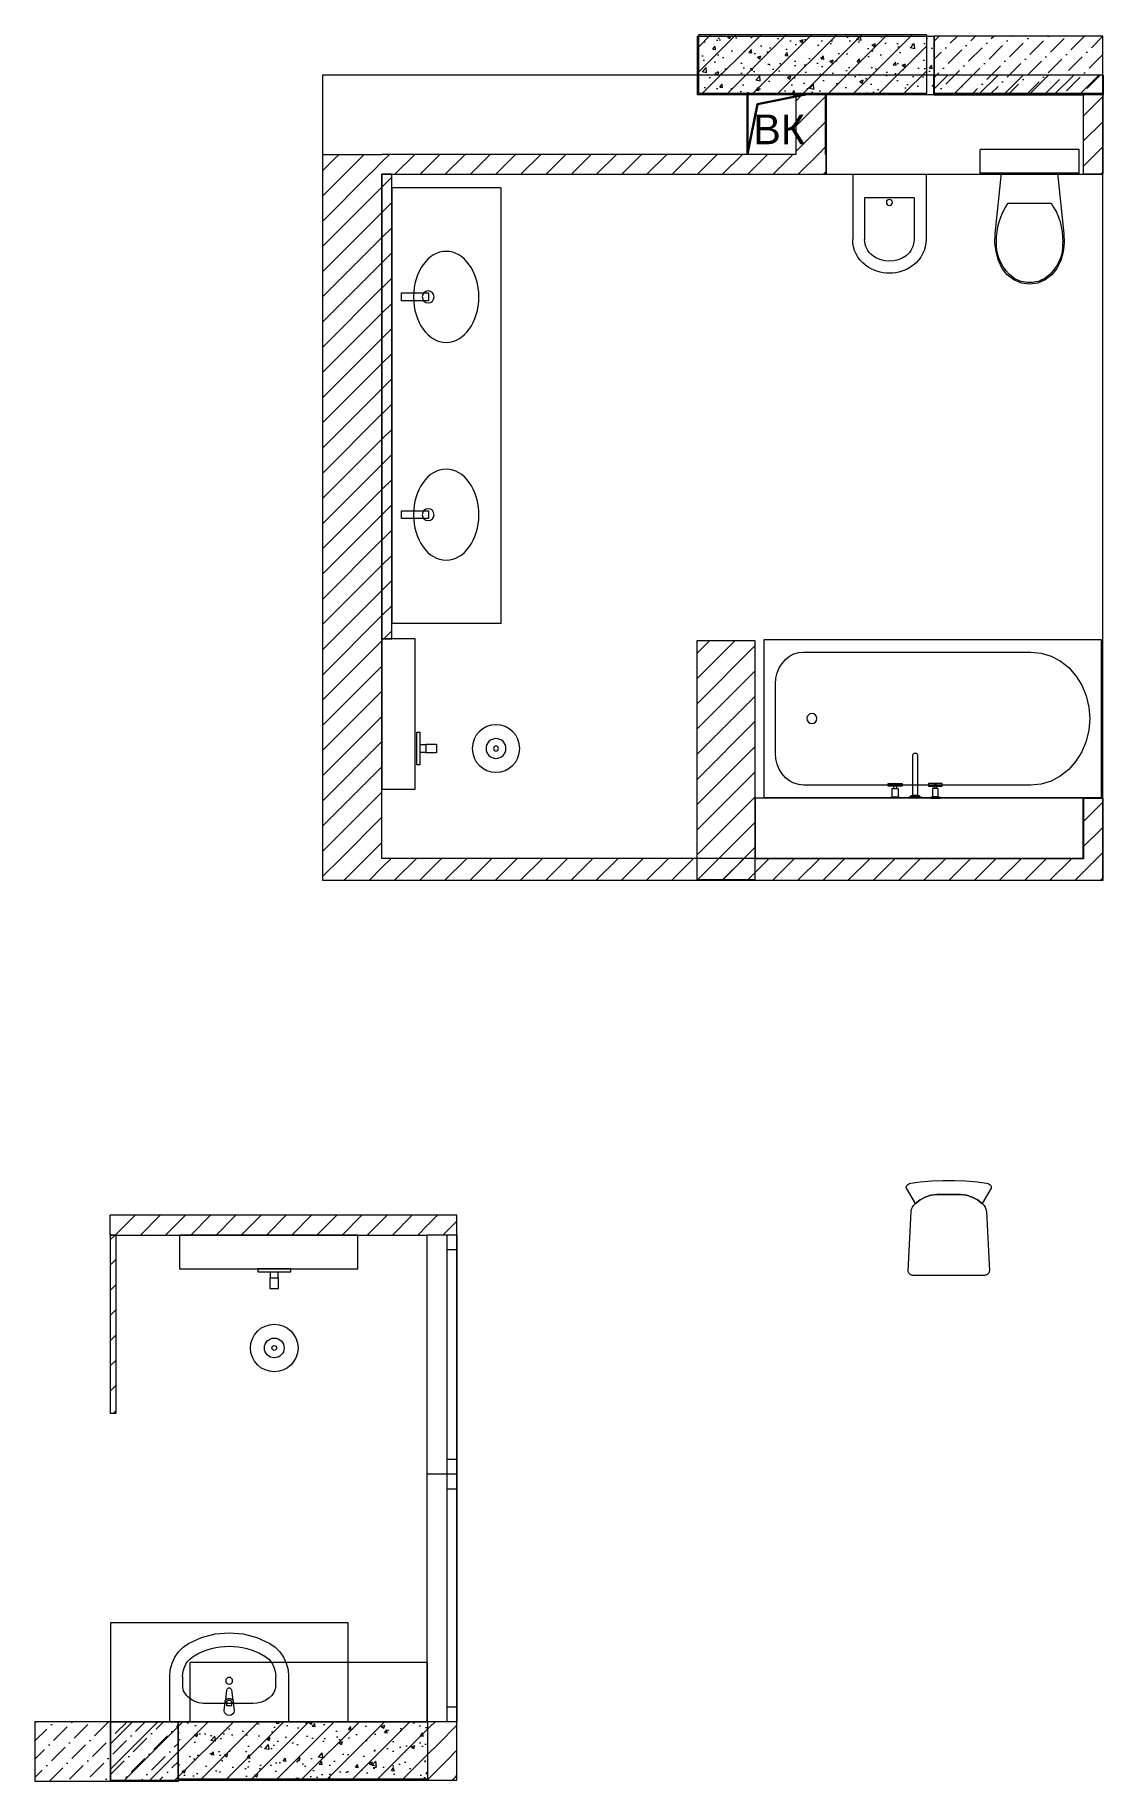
# Model space of a CAD drawing. Header units: millimetres. Extents: x 2336463 to 2579121, y 595385 to 778077.
# Drawn here: x 2543467 to 2548860, y 611634 to 620453 of the extents above; entities that cross this region are included whole.
import ezdxf

# ---------------------------------------------------------------- set-up
doc = ezdxf.new("R2010")
doc.units = ezdxf.units.MM
doc.header["$MEASUREMENT"] = 0
for name, color, linetype in [('+возводимые стены', 7, 'Continuous'), ('1 Планировка', 7, 'Continuous'), ('сит план', 7, 'Continuous')]:
    doc.layers.add(name, color=color, linetype=linetype)
for name, color, linetype, lineweight in [('+возводимые стены_Ном._пера__1', 7, 'Continuous', 13), ('+возводимые стены_Ном._пера__101', 252, 'Continuous', 5), ('+интерьер мебель_Ном._пера__2', 8, 'Continuous', 15), ('1 Планировка_Ном._пера__1', 7, 'Continuous', 13), ('Интерьер - Мебель_Ном._пера__1', 7, 'Continuous', 13), ('Конструктив - Стены Несущие_Ном._пера__1', 7, 'Continuous', 13), ('Окна ARCHICAD_Ном._пера__1', 7, 'Continuous', 13), ('сит план_Ном._пера__1', 7, 'Continuous', 13), ('сит план_Ном._пера__101', 252, 'Continuous', 5), ('сит план_Ном._пера__21', 7, 'Continuous', 30)]:
    doc.layers.add(name, color=color, linetype=linetype, lineweight=lineweight)
for name, color, linetype, lineweight, true_color in [('+возводимые стены_Ном._пера__169', 7, 'Continuous', 5, 0x68b353), ('+возводимые стены_Ном._пера__242', 7, 'Continuous', 13, 0x1b55b5), ('Конструктив - Стены Несущие_Ном._пера__162', 7, 'Continuous', 5, 0xaaaaaa), ('сит план_Ном._пера__87', 7, 'Continuous', 20, 0x6a6a6a)]:
    doc.layers.add(name, color=color, linetype=linetype, lineweight=lineweight, true_color=true_color)
doc.styles.add('СГЕНЕРИР_СТИЛЬ_1', font='arial.ttf')
pattern_1 = [(45, (2086872.01, 585813.69), (-91.92388, 91.92388), [97.499996, -32.499999, 0, -32.499999]), (45, (2086883.5, 585917.1), (-91.92388, 91.92388), [97.499996, -32.499999, 0, -32.499999])]
pattern_2 = [(45, (2086872.015, 585813.69), (-63.639609, 63.639609), [])]
pattern_3 = [(50, (2086872.01, 585813.69), (-182.18467, 15.939086), [19.05, -209.55]), (355, (2086872.01, 585813.69), (-35.24342, 191.056845), [15.24, -167.640584]), (100.451445, (2086887.2, 585812.36), (146.94125, 175.11775), [16.19001, -178.090245]), (46.1842, (2086872.01, 585864.49), (-271.07904, 42.04233), [28.575, -314.325]), (96.63556, (2086894.6, 585860.98), (237.40413, 247.42612), [24.28502, -267.1356]), (351.18415, (2086872.01, 585864.49), (237.40413, 247.42612), [22.85997, -251.45973]), (21, (2086897.41, 585851.79), (-151.61439, 102.2652), [19.05, -209.55]), (326, (2086897.41, 585851.79), (61.80203, 184.187966), [15.24, -167.64]), (71.451445, (2086910.05, 585843.26), (213.41642, 81.92277), [16.19001, -178.08994]), (37.5, (2086872.015, 585813.686), (3.088603, 84.555039), [0, -165.608, 0, -170.18, 0, -168.275]), (7.5, (2086872.015, 585813.69), (66.819663, 100.180575), [0, -97.028, 0, -161.798, 0, -64.135]), (327.5, (2086815.37, 585813.686), (-135.590595, 5.728744), [0, -63.5, 0, -198.12, 0, -262.89]), (317.5, (2086789.97, 585813.69), (148.12918, 25.42649), [0, -82.55, 0, -131.572, 0, -186.69])]

msp = doc.modelspace()

# ---------------------------------------------------------------- texts
at = {"layer": 'сит план_Ном._пера__1', "color": 7, "linetype": 'Continuous', "lineweight": 13, "insert": (2547093.2, 620051.1), "char_height": 150, "attachment_point": 1, "style": 'СГЕНЕРИР_СТИЛЬ_1'}
msp.add_mtext('\\A1;{\\pql;\\fArial|b0|i0|c204|p38;ВК}', dxfattribs=at)

# ---------------------------------------------------------------- blocks, each defined once
blk = doc.blocks.new('Перекрытие_166', base_point=(2547460.5, 619749.7))
at = {"layer": '1 Планировка_Ном._пера__1', "color": 7, "linetype": 'Continuous', "lineweight": 13, "flags": 128}
blk.add_lwpolyline([(2547460.5, 619749.7), (2548858.5, 619749.7), (2548858.5, 620149.8), (2547460.5, 620149.8)], close=True, dxfattribs=at)
blk = doc.blocks.new('Перекрытие_167', base_point=(2547461.5, 619749.7))
at = {"layer": '1 Планировка_Ном._пера__1', "color": 7, "linetype": 'Continuous', "lineweight": 13, "flags": 128}
blk.add_lwpolyline([(2547461.5, 619749.7), (2548761.7, 619749.7), (2548761.7, 620149.8), (2547461.5, 620149.8)], close=True, dxfattribs=at)
blk = doc.blocks.new('Перекрытие_168', base_point=(2547103.4, 616294.3))
at = {"layer": '1 Планировка_Ном._пера__1', "color": 7, "linetype": 'Continuous', "lineweight": 13, "flags": 128}
blk.add_lwpolyline([(2547103.4, 616294.3), (2548759, 616294.3), (2548759, 616599.1), (2547103.4, 616599.1)], close=True, dxfattribs=at)
blk = doc.blocks.new('Перекрытие_169', base_point=(2547102.4, 616294.3))
at = {"layer": '1 Планировка_Ном._пера__1', "color": 7, "linetype": 'Continuous', "lineweight": 13, "flags": 128}
blk.add_lwpolyline([(2547102.4, 616294.3), (2548763, 616294.3), (2548763, 616599.1), (2547102.4, 616599.1)], close=True, dxfattribs=at)
blk = doc.blocks.new('Перекрытие_170', base_point=(2544918.7, 616184.3))
at = {"layer": '1 Планировка_Ном._пера__1', "color": 7, "linetype": 'Continuous', "lineweight": 13, "flags": 128}
blk.add_lwpolyline([(2544918.7, 616184.3), (2548858.5, 616184.3), (2548858.5, 620249.8), (2544918.7, 620249.8)], close=True, dxfattribs=at)
blk = doc.blocks.new('Перекрытие_171', base_point=(2545218.4, 616644.2))
at = {"layer": '1 Планировка_Ном._пера__1', "color": 7, "linetype": 'Continuous', "lineweight": 13, "flags": 128}
blk.add_lwpolyline([(2545218.4, 616644.2), (2545387.4, 616644.2), (2545387.4, 617403.7), (2545218.4, 617403.7)], close=True, dxfattribs=at)
blk = doc.blocks.new('Перекрытие_172', base_point=(2543466.9, 611634.5))
at = {"layer": '1 Планировка_Ном._пера__1', "color": 7, "linetype": 'Continuous', "lineweight": 13, "flags": 128}
blk.add_lwpolyline([(2543466.9, 611634.5), (2543847.6, 611634.5), (2543847.6, 611933.8), (2543466.9, 611933.8)], close=True, dxfattribs=at)
blk = doc.blocks.new('Перекрытие_173', base_point=(2544197.6, 614221.7))
at = {"layer": '1 Планировка_Ном._пера__1', "color": 7, "linetype": 'Continuous', "lineweight": 13, "flags": 128}
blk.add_lwpolyline([(2544197.6, 614221.7), (2545097.6, 614221.7), (2545097.6, 614392), (2544197.6, 614392)], close=True, dxfattribs=at)
blk = doc.blocks.new('Перекрытие_174', base_point=(2543847.6, 611933.8))
at = {"layer": '1 Планировка_Ном._пера__1', "color": 7, "linetype": 'Continuous', "lineweight": 13, "flags": 128}
blk.add_lwpolyline([(2543847.6, 611933.8), (2545047.6, 611933.8), (2545047.6, 612433.8), (2543847.6, 612433.8)], close=True, dxfattribs=at)
blk = doc.blocks.new('Перекрытие_175', base_point=(2544248.8, 611933.8))
at = {"layer": '1 Планировка_Ном._пера__1', "color": 7, "linetype": 'Continuous', "lineweight": 13, "flags": 128}
blk.add_lwpolyline([(2544248.8, 611933.8), (2545448.8, 611933.8), (2545448.8, 612233.8), (2544248.8, 612233.8)], close=True, dxfattribs=at)
blk = doc.blocks.new('Стена_669', base_point=(2546817.5, 620453.1))
at = {"layer": 'сит план_Ном._пера__87', "linetype": 'Continuous', "lineweight": 20, "true_color": 0x6a6a6a}
h = blk.add_hatch(dxfattribs=at)
h.set_pattern_fill('Блоки_Бетонные_Эффективные', color=251, style=0, pattern_type=2)
h.set_pattern_definition(pattern_2)
h.paths.add_polyline_path([(2546817.5, 620158.1), (2547969.6, 620158.1), (2547969.6, 620453.1), (2546817.5, 620453.1)])
at = {"layer": 'сит план_Ном._пера__1', "color": 7, "linetype": 'Continuous', "lineweight": 13, "flags": 128}
for points in [[(2547969.6, 620453.1), (2546817.5, 620453.1)], [(2546817.5, 620453.1), (2546817.5, 620158.1)], [(2547969.6, 620158.1), (2547969.6, 620453.1)], [(2546817.5, 620158.1), (2547969.6, 620158.1)]]:
    blk.add_lwpolyline(points, dxfattribs=at)
blk = doc.blocks.new('Стена_670', base_point=(2544918.7, 619749.7))
at = {"layer": 'сит план_Ном._пера__87', "linetype": 'Continuous', "lineweight": 20, "true_color": 0x6a6a6a}
h = blk.add_hatch(dxfattribs=at)
h.set_pattern_fill('Блоки_Бетонные_Эффективные', color=251, style=0, pattern_type=2)
h.set_pattern_definition(pattern_2)
h.paths.add_polyline_path([(2545218.7, 619849.7), (2544918.7, 619849.7), (2545218.7, 619749.7)])
h = blk.add_hatch(dxfattribs=at)
h.set_pattern_fill('Блоки_Бетонные_Эффективные', color=251, style=0, pattern_type=2)
h.set_pattern_definition(pattern_2)
h.paths.add_polyline_path([(2544918.7, 619749.7), (2545218.7, 619749.7), (2544918.7, 619849.7)])
h = blk.add_hatch(dxfattribs=at)
h.set_pattern_fill('Блоки_Бетонные_Эффективные', color=251, style=0, pattern_type=2)
h.set_pattern_definition(pattern_2)
h.paths.add_polyline_path([(2544918.7, 619749.7), (2544918.7, 616294.3), (2545218.7, 616294.3), (2545218.7, 619749.7)])
h = blk.add_hatch(dxfattribs=at)
h.set_pattern_fill('Блоки_Бетонные_Эффективные', color=251, style=0, pattern_type=2)
h.set_pattern_definition(pattern_2)
h.paths.add_polyline_path([(2545218.7, 616294.3), (2544918.7, 616184.3), (2545218.7, 616184.3)])
h = blk.add_hatch(dxfattribs=at)
h.set_pattern_fill('Блоки_Бетонные_Эффективные', color=251, style=0, pattern_type=2)
h.set_pattern_definition(pattern_2)
h.paths.add_polyline_path([(2544918.7, 616184.3), (2545218.7, 616294.3), (2544918.7, 616294.3)])
at = {"layer": '+возводимые стены_Ном._пера__1', "color": 7, "linetype": 'Continuous', "lineweight": 13, "flags": 128}
for points in [[(2544918.7, 619849.7), (2545218.7, 619849.7)], [(2544918.7, 616184.3), (2545218.7, 616184.3)]]:
    blk.add_lwpolyline(points, dxfattribs=at)
at = {"layer": 'сит план_Ном._пера__1', "color": 7, "linetype": 'Continuous', "lineweight": 13, "flags": 128}
for points in [[(2544918.7, 619849.7), (2544918.7, 616184.3)], [(2545218.7, 616294.3), (2545218.7, 619749.7)]]:
    blk.add_lwpolyline(points, dxfattribs=at)
blk = doc.blocks.new('Стена_671', base_point=(2546808.4, 617393))
at = {"layer": 'сит план_Ном._пера__87', "linetype": 'Continuous', "lineweight": 20, "true_color": 0x6a6a6a}
h = blk.add_hatch(dxfattribs=at)
h.set_pattern_fill('Блоки_Бетонные_Эффективные', color=251, style=0, pattern_type=2)
h.set_pattern_definition(pattern_2)
h.paths.add_polyline_path([(2546808.4, 617393), (2546808.4, 616188.1), (2547103.4, 616188.1), (2547103.4, 617393)])
at = {"layer": 'сит план_Ном._пера__1', "color": 7, "linetype": 'Continuous', "lineweight": 13, "flags": 128}
for points in [[(2546808.4, 617393), (2546808.4, 616188.1)], [(2547103.4, 617393), (2546808.4, 617393)], [(2547103.4, 616188.1), (2547103.4, 617393)], [(2546808.4, 616188.1), (2547103.4, 616188.1)]]:
    blk.add_lwpolyline(points, dxfattribs=at)
blk = doc.blocks.new('Стена_672', base_point=(2548859.9, 616184.3))
at = {"layer": '+возводимые стены_Ном._пера__169', "linetype": 'Continuous', "lineweight": 5, "true_color": 0x68b353}
h = blk.add_hatch(dxfattribs=at)
h.set_pattern_fill('Блоки_Бетонные_Эффективные', color=85, style=0, pattern_type=2)
h.set_pattern_definition(pattern_2)
h.paths.add_polyline_path([(2545218.7, 616184.3), (2548759.9, 616184.3), (2548759.9, 616294.3), (2545218.7, 616294.3)])
h = blk.add_hatch(dxfattribs=at)
h.set_pattern_fill('Блоки_Бетонные_Эффективные', color=85, style=0, pattern_type=2)
h.set_pattern_definition(pattern_2)
h.paths.add_polyline_path([(2548859.9, 616294.3), (2548759.9, 616294.3), (2548859.9, 616184.3)])
h = blk.add_hatch(dxfattribs=at)
h.set_pattern_fill('Блоки_Бетонные_Эффективные', color=85, style=0, pattern_type=2)
h.set_pattern_definition(pattern_2)
h.paths.add_polyline_path([(2548759.9, 616294.3), (2548759.9, 616184.3), (2548859.9, 616184.3)])
at = {"layer": '+возводимые стены_Ном._пера__101', "color": 252, "linetype": 'Continuous', "lineweight": 5, "flags": 128}
for points in [[(2548759.9, 616294.3), (2545218.7, 616294.3)], [(2545218.7, 616184.3), (2548859.9, 616184.3)]]:
    blk.add_lwpolyline(points, dxfattribs=at)
at = {"layer": 'сит план_Ном._пера__101', "color": 252, "linetype": 'Continuous', "lineweight": 5, "flags": 128}
blk.add_lwpolyline([(2548859.9, 616184.3), (2548859.9, 616294.3)], dxfattribs=at)
blk = doc.blocks.new('Стена_673', base_point=(2547461.5, 619749.7))
at = {"layer": '+возводимые стены_Ном._пера__169', "linetype": 'Continuous', "lineweight": 5, "true_color": 0x68b353}
h = blk.add_hatch(dxfattribs=at)
h.set_pattern_fill('Блоки_Бетонные_Эффективные', color=85, style=0, pattern_type=2)
h.set_pattern_definition(pattern_2)
h.paths.add_polyline_path([(2545218.7, 619749.7), (2547461.5, 619749.7), (2547461.5, 619849.7), (2545218.7, 619849.7)])
at = {"layer": '+возводимые стены_Ном._пера__101', "color": 252, "linetype": 'Continuous', "lineweight": 5, "flags": 128}
for points in [[(2547308.2, 619849.7), (2545218.7, 619849.7)], [(2547461.5, 619849.7), (2547458.2, 619849.7)], [(2547461.5, 619849.7), (2547461.5, 619749.7)], [(2545218.7, 619749.7), (2547461.5, 619749.7)]]:
    blk.add_lwpolyline(points, dxfattribs=at)
blk = doc.blocks.new('Стена_674', base_point=(2547308.2, 620149.8))
at = {"layer": '+возводимые стены_Ном._пера__169', "linetype": 'Continuous', "lineweight": 5, "true_color": 0x68b353}
h = blk.add_hatch(dxfattribs=at)
h.set_pattern_fill('Блоки_Бетонные_Эффективные', color=85, style=0, pattern_type=2)
h.set_pattern_definition(pattern_2)
h.paths.add_polyline_path([(2547308.2, 620149.8), (2547308.2, 619849.7), (2547458.2, 619849.7), (2547458.2, 620149.8)])
at = {"layer": '+возводимые стены_Ном._пера__101', "color": 252, "linetype": 'Continuous', "lineweight": 5, "flags": 128}
for points in [[(2547308.2, 620149.8), (2547308.2, 619849.7)], [(2547458.2, 620149.8), (2547308.2, 620149.8)], [(2547458.2, 619849.7), (2547458.2, 620149.8)]]:
    blk.add_lwpolyline(points, dxfattribs=at)
blk = doc.blocks.new('Стена_675', base_point=(2548005.3, 620149.8))
at = {"layer": '+возводимые стены_Ном._пера__169', "linetype": 'Continuous', "lineweight": 5, "true_color": 0x68b353}
h = blk.add_hatch(dxfattribs=at)
h.set_pattern_fill('Блоки_Бетонные_Эффективные', color=85, style=0, pattern_type=2)
h.set_pattern_definition(pattern_2)
h.paths.add_polyline_path([(2548759.9, 620249.8), (2548005.3, 620249.8), (2548005.3, 620149.8), (2548759.9, 620149.8)])
h = blk.add_hatch(dxfattribs=at)
h.set_pattern_fill('Блоки_Бетонные_Эффективные', color=85, style=0, pattern_type=2)
h.set_pattern_definition(pattern_2)
h.paths.add_polyline_path([(2548759.9, 620149.8), (2548859.9, 620149.8), (2548859.9, 620249.8)])
h = blk.add_hatch(dxfattribs=at)
h.set_pattern_fill('Блоки_Бетонные_Эффективные', color=85, style=0, pattern_type=2)
h.set_pattern_definition(pattern_2)
h.paths.add_polyline_path([(2548759.9, 620249.8), (2548759.9, 620149.8), (2548859.9, 620249.8)])
at = {"layer": '+возводимые стены_Ном._пера__101', "color": 252, "linetype": 'Continuous', "lineweight": 5, "flags": 128}
for points in [[(2548859.9, 620249.8), (2548005.3, 620249.8)], [(2548005.3, 620149.8), (2548005.3, 620249.8)], [(2548005.3, 620149.8), (2548759.9, 620149.8)]]:
    blk.add_lwpolyline(points, dxfattribs=at)
at = {"layer": 'сит план_Ном._пера__101', "color": 252, "linetype": 'Continuous', "lineweight": 5, "flags": 128}
blk.add_lwpolyline([(2548859.9, 620249.8), (2548859.9, 620149.8)], dxfattribs=at)
blk = doc.blocks.new('Стена_676', base_point=(2548859.9, 616184.3))
at = {"layer": 'сит план_Ном._пера__87', "linetype": 'Continuous', "lineweight": 20, "true_color": 0x6a6a6a}
h = blk.add_hatch(dxfattribs=at)
h.set_pattern_fill('Блоки_Бетонные_Эффективные', color=251, style=0, pattern_type=2)
h.set_pattern_definition(pattern_2)
h.paths.add_polyline_path([(2548859.9, 616294.3), (2548859.9, 616599.1), (2548759.9, 616599.1), (2548759.9, 616294.3)])
at = {"layer": 'сит план_Ном._пера__1', "color": 7, "linetype": 'Continuous', "lineweight": 13, "flags": 128}
for points in [[(2548759.9, 616599.1), (2548859.9, 616599.1)], [(2548759.9, 616599.1), (2548759.9, 616294.3)], [(2548859.9, 616294.3), (2548859.9, 616599.1)]]:
    blk.add_lwpolyline(points, dxfattribs=at)
blk = doc.blocks.new('Стена_677', base_point=(2548859.9, 619751.8))
at = {"layer": 'сит план_Ном._пера__87', "linetype": 'Continuous', "lineweight": 20, "true_color": 0x6a6a6a}
h = blk.add_hatch(dxfattribs=at)
h.set_pattern_fill('Блоки_Бетонные_Эффективные', color=251, style=0, pattern_type=2)
h.set_pattern_definition(pattern_2)
h.paths.add_polyline_path([(2548759.9, 620149.8), (2548759.9, 619751.8), (2548859.9, 619751.8), (2548859.9, 620149.8)])
at = {"layer": 'сит план_Ном._пера__1', "color": 7, "linetype": 'Continuous', "lineweight": 13, "flags": 128}
for points in [[(2548759.9, 620149.8), (2548759.9, 619751.8)], [(2548859.9, 619751.8), (2548859.9, 620149.8)], [(2548759.9, 619751.8), (2548859.9, 619751.8)]]:
    blk.add_lwpolyline(points, dxfattribs=at)
blk = doc.blocks.new('Окно 25_10')
at = {"layer": 'Окна ARCHICAD_Ном._пера__1', "color": 7, "linetype": 'Continuous', "lineweight": 13}
for p, q in [((-625, 100), (625, 100)), ((-625, 0), (-625, 100)), ((625, 0), (625, 100)), ((-625, 0), (-550, 0)), ((-625, -50), (-625, 0)), ((-625, -50), (-625, 0)), ((-550, 0), (-550, -50)), ((-550, 0), (550, 0)), ((550, -50), (550, 0)), ((550, 0), (625, 0)), ((625, -50), (625, 0)), ((625, -50), (625, 0)), ((-625, -50), (625, -50)), ((-550, -50), (-625, -50)), ((550, -50), (-550, -50)), ((625, -50), (550, -50))]:
    blk.add_line(p, q, dxfattribs=at)
blk = doc.blocks.new('Окно 25_20')
at = {"layer": 'Окна ARCHICAD_Ном._пера__1', "color": 7, "linetype": 'Continuous', "lineweight": 13}
for p, q in [((-603.8, 100), (603.8, 100)), ((-603.8, 0), (-603.8, 100)), ((603.8, 0), (603.8, 100)), ((-603.8, 0), (-528.8, 0)), ((-603.8, -50), (-603.8, 0)), ((-603.8, -50), (-603.8, 0)), ((-528.8, 0), (-528.8, -50)), ((-528.8, 0), (528.8, 0)), ((528.8, -50), (528.8, 0)), ((528.8, 0), (603.8, 0)), ((603.8, -50), (603.8, 0)), ((603.8, -50), (603.8, 0)), ((-603.8, -50), (603.8, -50)), ((-528.8, -50), (-603.8, -50)), ((528.8, -50), (-528.8, -50)), ((603.8, -50), (528.8, -50))]:
    blk.add_line(p, q, dxfattribs=at)
blk = doc.blocks.new('Стена_681', base_point=(2545597.6, 611933.8))
at = {"layer": 'сит план_Ном._пера__87', "linetype": 'Continuous', "lineweight": 20, "true_color": 0x6a6a6a}
h = blk.add_hatch(dxfattribs=at)
h.set_pattern_fill('Блоки_Бетонные_Эффективные', color=251, style=0, pattern_type=2)
h.set_pattern_definition(pattern_2)
h.paths.add_polyline_path([(2545447.6, 614492.1), (2545447.6, 614392.1), (2545597.6, 614492.1)])
h = blk.add_hatch(dxfattribs=at)
h.set_pattern_fill('Блоки_Бетонные_Эффективные', color=251, style=0, pattern_type=2)
h.set_pattern_definition(pattern_2)
h.paths.add_polyline_path([(2545447.6, 614392.1), (2545597.6, 614392.1), (2545597.6, 614492.1)])
h = blk.add_hatch(dxfattribs=at)
h.set_pattern_fill('Блоки_Бетонные_Эффективные', color=251, style=0, pattern_type=2)
h.set_pattern_definition(pattern_2)
h.paths.add_polyline_path([(2545447.6, 611933.8), (2545597.6, 611933.8), (2545597.6, 611934.5), (2545447.6, 611934.5)])
at = {"layer": '+возводимые стены_Ном._пера__1', "color": 7, "linetype": 'Continuous', "lineweight": 13, "flags": 128}
blk.add_lwpolyline([(2545597.6, 614492.1), (2545447.6, 614492.1)], dxfattribs=at)
at = {"layer": 'сит план_Ном._пера__1', "color": 7, "linetype": 'Continuous', "lineweight": 13}
for p, q in [((2545547.6, 614392.1), (2545447.6, 614392.1)), ((2545597.6, 614392.1), (2545547.6, 614392.1)), ((2545547.6, 611934.5), (2545447.6, 611934.5)), ((2545597.6, 611934.5), (2545547.6, 611934.5))]:
    blk.add_line(p, q, dxfattribs=at)
at = {"layer": 'сит план_Ном._пера__1', "color": 7, "linetype": 'Continuous', "lineweight": 13, "flags": 128}
for points in [[(2545597.6, 614392.1), (2545597.6, 614492.1)], [(2545447.6, 611934.5), (2545447.6, 611933.8)]]:
    blk.add_lwpolyline(points, dxfattribs=at)
at = {"layer": 'Окна ARCHICAD_Ном._пера__1', "color": 7, "linetype": 'Continuous', "lineweight": 13, "zscale": 1000, "rotation": 89.99891644592711}
for name, p in [('Окно 25_20', (2545547.6, 613788.3)), ('Окно 25_10', (2545547.6, 612559.5))]:
    blk.add_blockref(name, p, dxfattribs=at)
blk = doc.blocks.new('Стена_682', base_point=(2543847.5, 614492.1))
at = {"layer": '+возводимые стены_Ном._пера__169', "linetype": 'Continuous', "lineweight": 5, "true_color": 0x68b353}
h = blk.add_hatch(dxfattribs=at)
h.set_pattern_fill('Блоки_Бетонные_Эффективные', color=85, style=0, pattern_type=2)
h.set_pattern_definition(pattern_2)
h.paths.add_polyline_path([(2545447.6, 614492.1), (2543847.5, 614492.1), (2543847.5, 614392.1), (2545447.6, 614392.1)])
at = {"layer": '+возводимые стены_Ном._пера__101', "color": 252, "linetype": 'Continuous', "lineweight": 5, "flags": 128}
for points in [[(2545447.6, 614492.1), (2543847.5, 614492.1)], [(2543847.5, 614392.1), (2543847.5, 614492.1)], [(2543847.5, 614392.1), (2545447.6, 614392.1)]]:
    blk.add_lwpolyline(points, dxfattribs=at)
blk = doc.blocks.new('Стена_683', base_point=(2545597.6, 611933.8))
at = {"layer": '+возводимые стены_Ном._пера__169', "linetype": 'Continuous', "lineweight": 5, "true_color": 0x68b353}
h = blk.add_hatch(dxfattribs=at)
h.set_pattern_fill('Блоки_Бетонные_Эффективные', color=85, style=0, pattern_type=2)
h.set_pattern_definition(pattern_2)
h.paths.add_polyline_path([(2545447.6, 611933.8), (2543847.6, 611933.8), (2543847.6, 611638.8), (2545447.5, 611638.8)])
h = blk.add_hatch(dxfattribs=at)
h.set_pattern_fill('Блоки_Бетонные_Эффективные', color=85, style=0, pattern_type=2)
h.set_pattern_definition(pattern_2)
h.paths.add_polyline_path([(2545447.6, 611933.8), (2545447.5, 611638.8), (2545597.5, 611638.8)])
h = blk.add_hatch(dxfattribs=at)
h.set_pattern_fill('Блоки_Бетонные_Эффективные', color=85, style=0, pattern_type=2)
h.set_pattern_definition(pattern_2)
h.paths.add_polyline_path([(2545447.6, 611933.8), (2545597.5, 611638.8), (2545597.6, 611933.8)])
at = {"layer": '+возводимые стены_Ном._пера__101', "color": 252, "linetype": 'Continuous', "lineweight": 5, "flags": 128}
for points in [[(2545447.6, 611933.8), (2543847.6, 611933.8)], [(2543847.6, 611933.8), (2543847.6, 611638.8)], [(2543847.6, 611638.8), (2545597.5, 611638.8)]]:
    blk.add_lwpolyline(points, dxfattribs=at)
at = {"layer": 'сит план_Ном._пера__101', "color": 252, "linetype": 'Continuous', "lineweight": 5, "flags": 128}
blk.add_lwpolyline([(2545597.5, 611638.8), (2545597.6, 611933.8)], dxfattribs=at)
blk = doc.blocks.new('Стена_684', base_point=(2543847.5, 614392.1))
at = {"layer": 'сит план_Ном._пера__87', "linetype": 'Continuous', "lineweight": 20, "true_color": 0x6a6a6a}
h = blk.add_hatch(dxfattribs=at)
h.set_pattern_fill('Блоки_Бетонные_Эффективные', color=251, style=0, pattern_type=2)
h.set_pattern_definition(pattern_2)
h.paths.add_polyline_path([(2543847.5, 614392.1), (2543847.5, 613492.1), (2543877.5, 613492.1), (2543877.5, 614392.1)])
at = {"layer": 'сит план_Ном._пера__1', "color": 7, "linetype": 'Continuous', "lineweight": 13, "flags": 128}
for points in [[(2543847.5, 614392.1), (2543847.5, 613492.1)], [(2543877.5, 614392.1), (2543847.5, 614392.1)], [(2543877.5, 613492.1), (2543877.5, 614392.1)], [(2543847.5, 613492.1), (2543877.5, 613492.1)]]:
    blk.add_lwpolyline(points, dxfattribs=at)
blk = doc.blocks.new('Унитаз 25')
at = {"layer": 'Интерьер - Мебель_Ном._пера__1', "color": 7, "linetype": 'Continuous', "lineweight": 13}
for p, q in [((-250, 120), (250, 120)), ((-250, 0), (-250, 120)), ((250, 0), (250, 120)), ((-250, 0), (250, 0)), ((0, -151.4), (-108.9, -151.4)), ((108.9, -151.4), (0, -151.4))]:
    blk.add_line(p, q, dxfattribs=at)
at = {"layer": 'Интерьер - Мебель_Ном._пера__1', "color": 7, "linetype": 'Continuous', "lineweight": 13, "flags": 128}
for points in [[(-169.4, -396.7), (-157, -440.3), (-138, -481.3), (-112.4, -513.9), (-79.4, -538.8), (-41, -554.6), (0, -560), (41, -554.6), (79.4, -538.8), (112.4, -513.9), (138, -481.3), (157, -440.3), (169.4, -396.7), (174.9, -351.8), (173.3, -306.6), (141, 0), (-141, 0), (-173.3, -306.6), (-174.9, -351.8)], [(123, 0), (-123, 0), (-123, -5), (123, -5)]]:
    blk.add_lwpolyline(points, close=True, dxfattribs=at)
at = {"layer": 'Интерьер - Мебель_Ном._пера__1', "color": 7, "linetype": 'Continuous', "lineweight": 13}
for centre, major_axis, start_param, end_param in [((258.1, -339.4), (425.3, 0), 2.612188, 3.165208), ((-258.1, -339.4), (425.3, 0), 6.259567, 6.812588), ((89.5, -360.8), (256.9, 0), 3.085861, 3.98645), ((-89.5, -360.8), (256.9, 0), 5.438324, 6.338913), ((0.8, -431.2), (138.5, 0), 4.079884, 4.706528), ((-0.8, -431.2), (138.5, 0), 4.71825, 5.344894)]:
    blk.add_ellipse(centre, major_axis=major_axis, ratio=0.875546, start_param=start_param, end_param=end_param, dxfattribs=at)
blk = doc.blocks.new('Панель с Несколькими Умывальниками 25_3')
at = {"layer": 'Интерьер - Мебель_Ном._пера__1', "color": 7, "linetype": 'Continuous', "lineweight": 13}
for p, q in [((-1100, 0), (1100, 0)), ((-1100, -550), (-1100, 0)), ((1100, -550), (1100, 0)), ((-1100, -550), (1100, -550))]:
    blk.add_line(p, q, dxfattribs=at)
at = {"layer": 'Интерьер - Мебель_Ном._пера__1', "color": 7, "linetype": 'Continuous', "lineweight": 13, "flags": 128}
for points in [[(-570, -185), (-530, -185), (-530, -50), (-570, -50)], [(530, -185), (570, -185), (570, -50), (530, -50)]]:
    blk.add_lwpolyline(points, close=True, dxfattribs=at)
at = {"layer": 'Интерьер - Мебель_Ном._пера__1', "color": 7, "linetype": 'Continuous', "lineweight": 13}
for centre in [(-550, -183.90845), (550, -183.90845)]:
    blk.add_circle(centre, 30, dxfattribs=at)
for centre in [(-550, -275), (550, -275)]:
    blk.add_ellipse(centre, major_axis=(230, 0), ratio=0.7173913043, dxfattribs=at)
blk = doc.blocks.new('Ванна 25_2')
at = {"layer": '1 Планировка_Ном._пера__1', "color": 7, "linetype": 'Continuous', "lineweight": 13, "flags": 128}
for points in [[(0, -800), (1700, -800), (1700, 0), (0, 0)], [(198.3, -64), (173.7, -66.4), (149.9, -73.6), (127.5, -85.4), (107.3, -101.4), (89.8, -121.2), (75.6, -144), (65.2, -169.3), (58.8, -196.2), (56.7, -224), (56.7, -576), (58.8, -603.8), (65.2, -630.7), (75.6, -656), (89.8, -678.8), (107.3, -698.6), (127.5, -714.6), (149.9, -726.4), (173.7, -733.6), (198.3, -736), (1345.8, -736), (1397.5, -730.9), (1447.6, -715.7), (1494.6, -691), (1537.1, -657.4), (1573.7, -616), (1603.5, -568), (1625.4, -514.9), (1638.8, -458.3), (1643.3, -400), (1638.8, -341.7), (1625.4, -285.1), (1603.5, -232), (1573.7, -184), (1537.1, -142.6), (1494.6, -109), (1447.6, -84.3), (1397.5, -69.1), (1345.8, -64)]]:
    blk.add_lwpolyline(points, close=True, dxfattribs=at)
at = {"layer": '1 Планировка_Ном._пера__1', "color": 7, "linetype": 'Continuous', "lineweight": 13}
blk.add_circle((240, -400), 25, dxfattribs=at)
blk = doc.blocks.new('Биде 25')
at = {"layer": 'Интерьер - Мебель_Ном._пера__1', "color": 7, "linetype": 'Continuous', "lineweight": 13}
for p, q in [((185, 0), (-185, 0)), ((185, 0), (185, -330)), ((-185, 0), (-185, -330)), ((-125, -120), (-125, -330)), ((-125, -120), (125, -120)), ((125, -120), (125, -330))]:
    blk.add_line(p, q, dxfattribs=at)
blk.add_circle((0, -142.5), 15, dxfattribs=at)
for centre, radius, start, end in [((-22.5, -330), 162.5, 180, 233.1301), ((-22.5, -330), 162.5, 180, 233.1301), ((-22.5, -330), 102.5, 180, 233.1301), ((22.5, -330), 102.5, 306.8699, 0), ((22.5, -330), 162.5, 306.8699, 0), ((0, -300), 140, 233.1301, 306.8699), ((0, -300), 200, 233.1301, 306.8699), ((0, -300), 200, 233.1301, 270)]:
    blk.add_arc(centre, radius, start, end, dxfattribs=at)
blk = doc.blocks.new('Смеситель Настенный 25')
at = {"layer": '1 Планировка_Ном._пера__1', "color": 7, "linetype": 'Continuous', "lineweight": 13}
for p, q in [((-84, -3.5), (-119, -3.5)), ((-116.5, -7), (-86.5, -7)), ((-108, -50), (-95, -50)), ((-108, -61), (-106.1, -62.9)), ((-95, -61), (-96.9, -62.9)), ((84, -3.5), (119, -3.5)), ((116.5, -7), (86.5, -7)), ((108, -50), (95, -50)), ((95, -61), (96.9, -62.9)), ((108, -61), (106.1, -62.9))]:
    blk.add_line(p, q, dxfattribs=at)
at = {"layer": '1 Планировка_Ном._пера__1', "color": 7, "linetype": 'Continuous', "lineweight": 13, "flags": 128}
for points in [[(-86.5, -50), (-86.5, -7), (-84, -7), (-84, -3.5), (-76.5, -3.5), (-76.5, 0), (-126.5, 0), (-126.5, -3.5), (-119, -3.5), (-119, -7), (-116.5, -7), (-116.5, -50), (-108, -50), (-108, -61), (-136.5, -61), (-136.5, -74), (-66.5, -74), (-66.5, -61), (-95, -61), (-95, -50)], [(-30, -7), (30, -7), (30, 0), (-30, 0)], [(86.5, -50), (86.5, -7), (84, -7), (84, -3.5), (76.5, -3.5), (76.5, 0), (126.5, 0), (126.5, -3.5), (119, -3.5), (119, -7), (116.5, -7), (116.5, -50), (108, -50), (108, -61), (136.5, -61), (136.5, -74), (66.5, -74), (66.5, -61), (95, -61), (95, -50)], [(-20, -14), (20, -14), (20, -7), (-20, -7)]]:
    blk.add_lwpolyline(points, close=True, dxfattribs=at)
blk.add_lwpolyline([(12, -14), (-12, -14), (-12, -219.1, 0.759247), (12, -219.1)], format="xyb", close=True, dxfattribs=at)
at = {"layer": '1 Планировка_Ном._пера__1', "color": 7, "linetype": 'Continuous', "lineweight": 13}
for centre in [(-101.5, -67.5), (101.5, -67.5)]:
    blk.add_circle(centre, 6.5, dxfattribs=at)
blk = doc.blocks.new('Умывальник 25')
at = {"layer": 'Интерьер - Мебель_Ном._пера__1', "color": 7, "linetype": 'Continuous', "lineweight": 13}
for p, q in [((-13.6, -97.1), (-13.6, -82.2)), ((-13.6, -82.2), (13.6, -82.2)), ((13.6, -82.2), (13.6, -97.1)), ((118.8, -92.3), (-118.8, -92.3)), ((-234.8, -183.3), (-234.8, -229.1)), ((234.8, -183.3), (234.8, -229.1))]:
    blk.add_line(p, q, dxfattribs=at)
at = {"layer": 'Интерьер - Мебель_Ном._пера__1', "color": 7, "linetype": 'Continuous', "lineweight": 13, "flags": 128}
blk.add_lwpolyline([(-300, 0), (-300, -229.1), (-297.1, -262.8), (-288.5, -295.5), (-274.5, -326), (-255.5, -353.4), (-232.2, -376.9), (-205.2, -395.6), (-140, -425.5), (-71, -443.8), (0, -450), (71, -443.8), (140, -425.5), (205.2, -395.6), (232.2, -376.9), (255.5, -353.4), (274.5, -326), (288.5, -295.5), (297.1, -262.8), (300, -229.1), (300, 0)], close=True, dxfattribs=at)
blk.add_lwpolyline([(-25, -57.3), (-21, -99.3, 0.12102), (-17.7, -108.8), (-11.1, -161.7, 0.882566), (11.1, -161.7), (17.7, -108.8, 0.12102), (21, -99.3), (25, -57.3, 1)], format="xyb", close=True, dxfattribs=at)
at = {"layer": 'Интерьер - Мебель_Ном._пера__1', "color": 7, "linetype": 'Continuous', "lineweight": 13}
blk.add_circle((0, -207.1), 17.5, dxfattribs=at)
for centre, radius, start, end in [((0, -97.4), 21.1, 212.77103, 327.22897), ((0, -97.1), 13.6, 180, 0)]:
    blk.add_arc(centre, radius, start, end, dxfattribs=at)
for centre, major_axis, ratio, start_param, end_param in [((-118.7, -183.3), (116.1, 0), 0.783646, 1.570796, 3.141593), ((118.7, -183.3), (116.1, 0), 0.783646, 0, 1.570796), ((-118.9, -229.1), (0, 121.2), 0.956522, 1.570796, 2.644618), ((118.9, -229.1), (0, 121.2), 0.956522, 3.638567, 4.712389), ((0, 0), (0, 381.8), 0.956522, 2.644618, 3.638567)]:
    blk.add_ellipse(centre, major_axis=major_axis, ratio=ratio, start_param=start_param, end_param=end_param, dxfattribs=at)
blk = doc.blocks.new('Стул 03 25[1]', base_point=(2548296, 614188.4))
at = {"layer": '+интерьер мебель_Ном._пера__2', "color": 8, "linetype": 'Continuous', "lineweight": 15, "flags": 128}
for points in [[(2548111.1, 614668.3), (2548167.2, 614666), (2548225, 614660.4), (2548272.1, 614653.8), (2548278.8, 614651.7), (2548284.6, 614649.2), (2548289.7, 614645.8), (2548291.7, 614643.9), (2548293.3, 614641.6), (2548294.5, 614639.2), (2548295.3, 614636.6), (2548295.6, 614633.8), (2548295.5, 614631.1), (2548294.9, 614628.4), (2548249.6, 614551), (2548226.2, 614569.7), (2548199.8, 614583.9), (2548171.1, 614592.9), (2548141.3, 614596.6), (2548020.7, 614596.6), (2547990.8, 614592.9), (2547962.2, 614583.9), (2547935.7, 614569.7), (2547912.4, 614551), (2547867.1, 614628.4), (2547866.5, 614631.1), (2547866.4, 614633.8), (2547866.7, 614636.6), (2547867.5, 614639.2), (2547868.7, 614641.6), (2547870.3, 614643.9), (2547872.2, 614645.8), (2547877.4, 614649.2), (2547883.2, 614651.7), (2547889.9, 614653.8), (2547937, 614660.4), (2547994.8, 614666), (2548050.9, 614668.3)], [(2548141.3, 614596.6), (2548171.1, 614592.9), (2548199.8, 614583.9), (2548226.2, 614569.7), (2548249.6, 614551), (2548257.7, 614542.7), (2548264.1, 614533), (2548268.5, 614522.4), (2548271, 614511.1), (2548285.7, 614212), (2548285.3, 614207.9), (2548284.3, 614203.9), (2548282.5, 614200.2), (2548280.1, 614196.8), (2548277.2, 614193.9), (2548273.8, 614191.5), (2548270, 614189.8), (2548266, 614188.7), (2548261.9, 614188.4), (2547900.1, 614188.4), (2547895.9, 614188.7), (2547891.9, 614189.8), (2547888.2, 614191.5), (2547884.8, 614193.9), (2547881.8, 614196.8), (2547879.5, 614200.2), (2547877.7, 614203.9), (2547876.6, 614207.9), (2547876.3, 614212), (2547891, 614511.1), (2547893.4, 614522.4), (2547897.9, 614533), (2547904.3, 614542.7), (2547912.4, 614551), (2547935.7, 614569.7), (2547962.2, 614583.9), (2547990.8, 614592.9), (2548020.7, 614596.6), (2548141.3, 614596.6)]]:
    blk.add_lwpolyline(points, close=True, dxfattribs=at)
blk = doc.blocks.new('Душевой Гарнитур 25_2')
at = {"layer": '1 Планировка_Ном._пера__1', "color": 7, "linetype": 'Continuous', "lineweight": 13}
for p, q in [((-20, -15), (20, -15)), ((-20, -45), (20, -45))]:
    blk.add_line(p, q, dxfattribs=at)
at = {"layer": '1 Планировка_Ном._пера__1', "color": 7, "linetype": 'Continuous', "lineweight": 13, "flags": 128}
blk.add_lwpolyline([(-83, 0), (-83, -15), (-20, -15), (-20, -45), (-22, -45), (-22, -100), (22, -100), (22, -45), (20, -45), (20, -15), (83, -15), (83, 0)], close=True, dxfattribs=at)
at = {"layer": '1 Планировка_Ном._пера__1', "color": 7, "linetype": 'Continuous', "lineweight": 13}
for radius in [120, 50, 12]:
    blk.add_circle((0, -400), radius, dxfattribs=at)

# ---------------------------------------------------------------- hatches: boundary and pattern name
at = {"layer": '+возводимые стены_Ном._пера__242', "linetype": 'Continuous', "lineweight": 13, "true_color": 0x1b55b5}
h = msp.add_hatch(dxfattribs=at)
h.set_pattern_fill('Блоки_Бетонные_Эффективные', color=152, style=0, pattern_type=2)
h.set_pattern_definition(pattern_2)
h.paths.add_polyline_path([(2545218.4, 617403.7), (2545268.4, 617403.7), (2545268.4, 619749.7), (2545218.4, 619749.7)])
at = {"layer": 'Конструктив - Стены Несущие_Ном._пера__162', "linetype": 'Continuous', "lineweight": 5, "true_color": 0xaaaaaa}
h = msp.add_hatch(dxfattribs=at)
h.set_pattern_fill('Бетон_01', color=253, style=0, pattern_type=2)
h.set_pattern_definition(pattern_1)
h.paths.add_polyline_path([(2548858.5, 620447.4), (2548006.9, 620447.4), (2548006.9, 620159), (2548858.5, 620159)])
h = msp.add_hatch(dxfattribs=at)
h.set_pattern_fill('Бетон_01', color=253, style=0, pattern_type=2)
h.set_pattern_definition(pattern_1)
h.paths.add_polyline_path([(2544191.1, 611934.5), (2543466.9, 611934.5), (2543466.9, 611634.5), (2544191.1, 611634.5)])
at = {"layer": 'сит план_Ном._пера__1', "linetype": 'Continuous', "lineweight": 13}
h = msp.add_hatch(dxfattribs=at)
h.set_pattern_fill('AR_CONC', style=0, pattern_type=2)
h.set_pattern_definition(pattern_3)
h.paths.add_polyline_path([(2546811.4, 620447.4), (2548005.3, 620447.4), (2548005.3, 620149.8), (2546811.4, 620149.8)])
h = msp.add_hatch(dxfattribs=at)
h.set_pattern_fill('AR_CONC', style=0, pattern_type=2)
h.set_pattern_definition(pattern_3)
h.paths.add_polyline_path([(2545449.5, 611643.8), (2544189.3, 611643.8), (2544189.3, 611933.8), (2545449.5, 611933.8)])

# ---------------------------------------------------------------- linework, layer by layer
at = {"layer": '+возводимые стены_Ном._пера__1', "color": 7, "linetype": 'Continuous', "lineweight": 13, "flags": 128}
msp.add_lwpolyline([(2545218.4, 617403.7), (2545268.4, 617403.7), (2545268.4, 619749.7), (2545218.4, 619749.7)], close=True, dxfattribs=at)
at = {"layer": '1 Планировка_Ном._пера__1', "color": 7, "linetype": 'Continuous', "lineweight": 13}
for p, q in [((2545447.5, 613271.8), (2545447.5, 613291.8)), ((2543847.6, 611933.8), (2543897.6, 611933.8))]:
    msp.add_line(p, q, dxfattribs=at)
at = {"layer": 'Конструктив - Стены Несущие_Ном._пера__1', "color": 7, "linetype": 'Continuous', "lineweight": 13, "flags": 128}
for points in [[(2548858.5, 620447.4), (2548006.9, 620447.4), (2548006.9, 620159), (2548858.5, 620159)], [(2544191.1, 611934.5), (2543466.9, 611934.5), (2543466.9, 611634.5), (2544191.1, 611634.5)]]:
    msp.add_lwpolyline(points, close=True, dxfattribs=at)
at = {"layer": 'сит план_Ном._пера__1', "color": 7, "linetype": 'Continuous', "lineweight": 13, "flags": 128}
for points in [[(2546811.4, 620447.4), (2548005.3, 620447.4), (2548005.3, 620149.8), (2546811.4, 620149.8)], [(2545449.5, 611643.8), (2544189.3, 611643.8), (2544189.3, 611933.8), (2545449.5, 611933.8)]]:
    msp.add_lwpolyline(points, close=True, dxfattribs=at)
at = {"layer": 'сит план_Ном._пера__21', "color": 7, "linetype": 'Continuous', "lineweight": 30, "flags": 128}
msp.add_lwpolyline([(2547065.1, 619853.1), (2547115.1, 620103.1), (2547366, 620153.1), (2547065.1, 620153.1)], close=True, dxfattribs=at)

# ---------------------------------------------------------------- block references
at = {"layer": '+возводимые стены', "color": 252, "lineweight": 5}
for name, p in [('Стена_675', (2548005.3, 620149.8)), ('Стена_674', (2547308.2, 620149.8)), ('Стена_673', (2547461.5, 619749.7)), ('Стена_672', (2548859.9, 616184.3)), ('Стена_682', (2543847.5, 614492.1)), ('Стена_683', (2545597.6, 611933.8))]:
    msp.add_blockref(name, p, dxfattribs=at)
at = {"layer": '+интерьер мебель_Ном._пера__2', "color": 8, "linetype": 'Continuous', "lineweight": 15}
msp.add_blockref('Стул 03 25[1]', (2548296, 614188.4), dxfattribs=at)
at = {"layer": '1 Планировка', "color": 7, "linetype": 'Continuous', "lineweight": 13}
for name, p in [('Перекрытие_170', (2544918.7, 616184.3)), ('Перекрытие_166', (2547460.5, 619749.7)), ('Перекрытие_167', (2547461.5, 619749.7)), ('Перекрытие_171', (2545218.4, 616644.2)), ('Перекрытие_169', (2547102.4, 616294.3)), ('Перекрытие_168', (2547103.4, 616294.3)), ('Перекрытие_173', (2544197.6, 614221.7)), ('Перекрытие_174', (2543847.6, 611933.8)), ('Перекрытие_175', (2544248.8, 611933.8)), ('Перекрытие_172', (2543466.9, 611634.5))]:
    msp.add_blockref(name, p, dxfattribs=at)
at = {"layer": '1 Планировка_Ном._пера__1', "color": 7, "linetype": 'Continuous', "lineweight": 13, "xscale": -1, "zscale": 1000}
for name, p, rotation in [('Ванна 25_2', (2547149.5, 616600.5), 180), ('Душевой Гарнитур 25_2', (2545394.8, 616849.3), 90), ('Смеситель Настенный 25', (2547911.5, 616597.7), 180)]:
    msp.add_blockref(name, p, dxfattribs=dict(at, rotation=rotation))
at = {"layer": '1 Планировка_Ном._пера__1', "color": 7, "linetype": 'Continuous', "lineweight": 13, "zscale": 1000}
msp.add_blockref('Душевой Гарнитур 25_2', (2544675.3, 614221.8), dxfattribs=at)
at = {"layer": 'Интерьер - Мебель_Ном._пера__1', "color": 7, "linetype": 'Continuous', "lineweight": 13, "xscale": -1, "zscale": 1000}
for name, p in [('Унитаз 25', (2548488.9, 619754.7)), ('Биде 25', (2547780.9, 619749.7))]:
    msp.add_blockref(name, p, dxfattribs=at)
for name, p, rotation in [('Панель с Несколькими Умывальниками 25_3', (2545268.4, 618580.1), 90), ('Умывальник 25', (2544447.6, 611933.8), 180)]:
    msp.add_blockref(name, p, dxfattribs=dict(at, rotation=rotation))
at = {"layer": 'сит план', "color": 7, "lineweight": 13}
for name, p in [('Стена_669', (2546817.5, 620453.1)), ('Стена_677', (2548859.9, 619751.8)), ('Стена_670', (2544918.7, 619749.7)), ('Стена_671', (2546808.4, 617393)), ('Стена_676', (2548859.9, 616184.3)), ('Стена_681', (2545597.6, 611933.8)), ('Стена_684', (2543847.5, 614392.1))]:
    msp.add_blockref(name, p, dxfattribs=at)

msp.set_redraw_order([(e.dxf.handle, doc.entitydb.next_handle()) for e in msp.query("TEXT MTEXT ATTDEF DIMENSION ARC_DIMENSION")])  # texts and dimensions are drawn at this point

doc.saveas('drawing.dxf')
